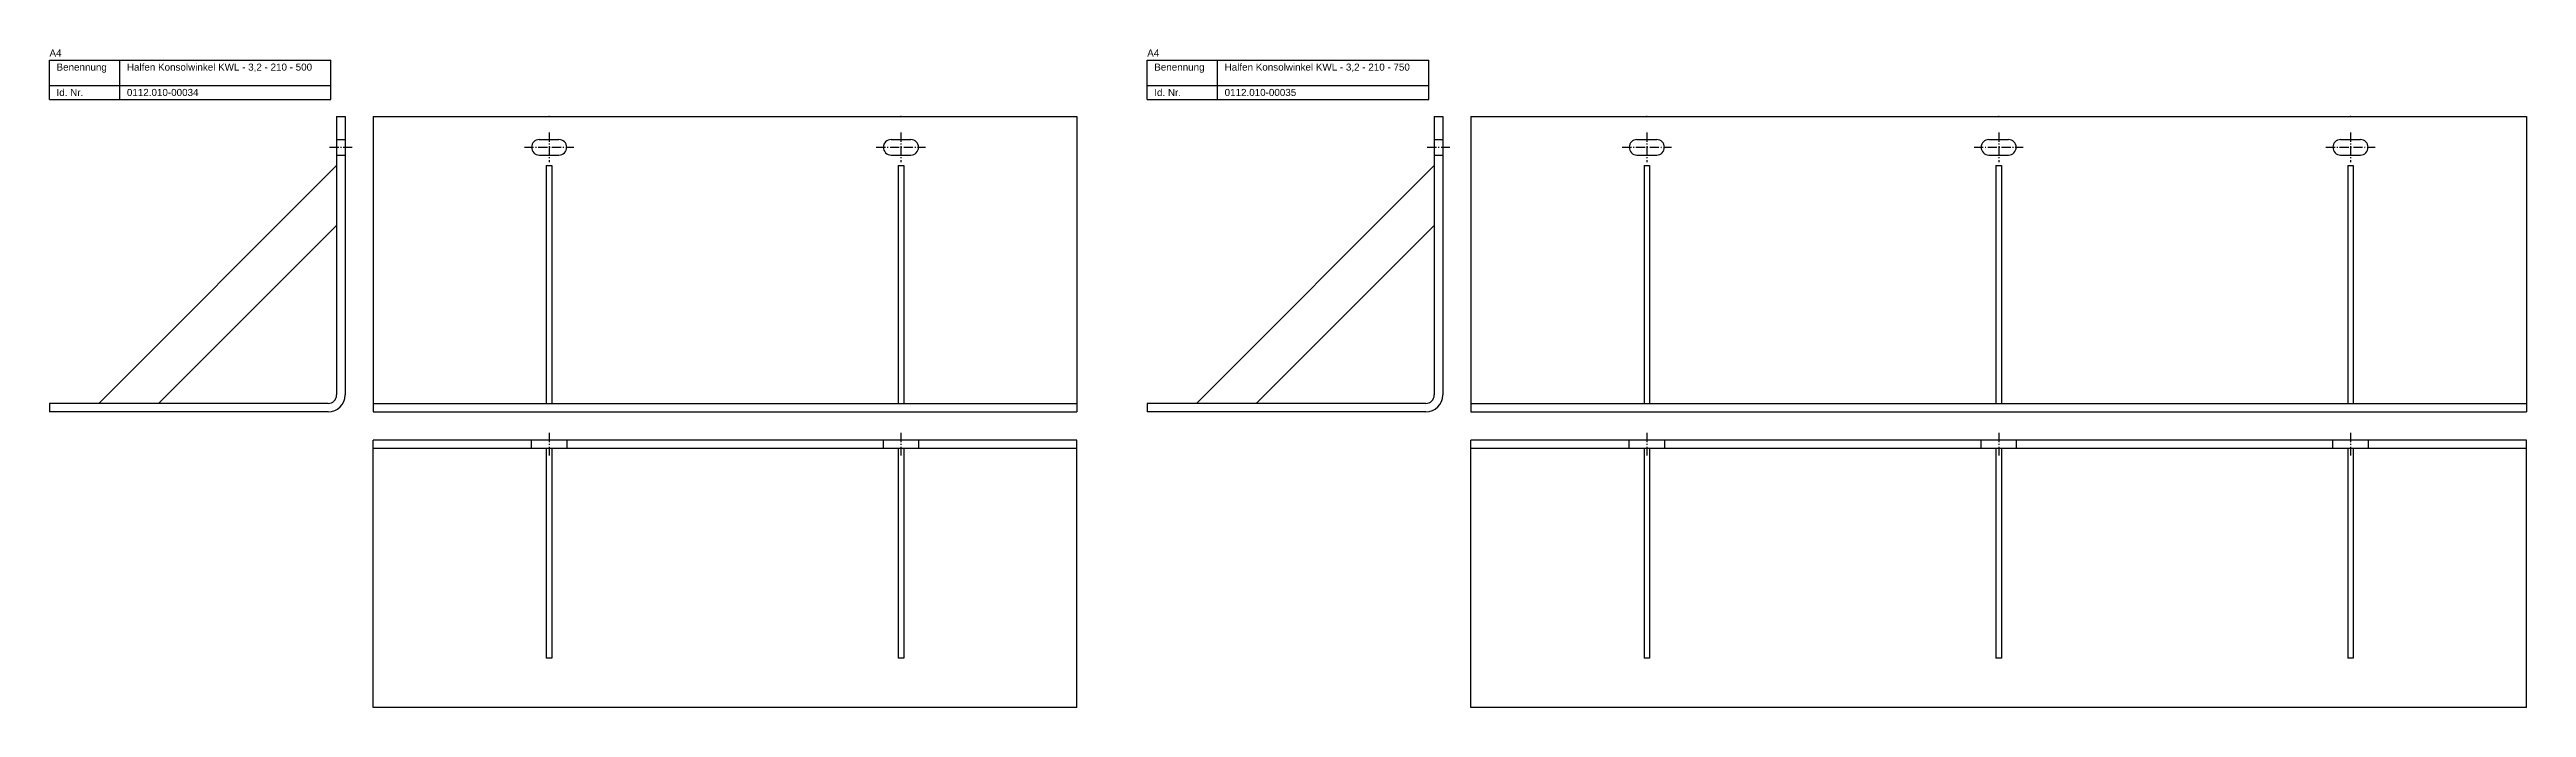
# Model space of a CAD drawing. Header units: millimetres. Extents: x 3683 to 6843, y -2519 to 868.
# Drawn here: x 3683 to 5443, y -1319 to -852 of the extents above; entities that cross this region are included whole.
import ezdxf

# ---------------------------------------------------------------- set-up
doc = ezdxf.new("R2010")
doc.units = ezdxf.units.MM
doc.linetypes.add('MITTELLINIE', pattern=[0.977, 0.65, -0.13, 0.067, -0.13])
doc.linetypes.add('VERDECKT', pattern=[9.525, 6.35, -3.175])
doc.layers.add('HALFEN-KONSOLANKER', color=2, linetype='CONTINUOUS')
doc.styles.add('ARIAL50', font='ARIAL.TTF', dxfattribs={"height": 5})

msp = doc.modelspace()

# ---------------------------------------------------------------- texts
at = {"layer": 'HALFEN-KONSOLANKER', "style": 'ARIAL50'}
for s, p in [('A4', (3683.1, -856.7)), ('Benennung', (3688.1, -866.7)), ('Halfen Konsolwinkel KWL - 3,2 - 210 - 500', (3738.1, -866.7)), ('A4', (4463.1, -856.7)), ('Benennung', (4468.1, -866.7)), ('Halfen Konsolwinkel KWL - 3,2 - 210 - 750', (4518.1, -866.7)), ('Id. Nr.', (3688.1, -884.7)), ('0112.010-00034', (3738.1, -884.7)), ('Id. Nr.', (4468.1, -884.7)), ('0112.010-00035', (4518.1, -884.7))]:
    msp.add_text(s, height=5, dxfattribs=at).set_placement(p)

# ---------------------------------------------------------------- linework, layer by layer
at = {"layer": 'HALFEN-KONSOLANKER'}
for p, q in [((3683.1, -859.2), (3883.1, -859.2)), ((3683.1, -887.2), (3683.1, -859.2)), ((3733.1, -887.2), (3733.1, -859.2)), ((3883.1, -887.2), (3883.1, -859.2)), ((4463.1, -859.2), (4663.1, -859.2)), ((4463.1, -887.2), (4463.1, -859.2)), ((4513.1, -887.2), (4513.1, -859.2)), ((4663.1, -887.2), (4663.1, -859.2)), ((3683.1, -877.2), (3883.1, -877.2)), ((4463.1, -877.2), (4663.1, -877.2)), ((3683.1, -887.2), (3883.1, -887.2)), ((4463.1, -887.2), (4663.1, -887.2)), ((3887.1, -899.2), (3887.1, -1097.2)), ((3887.1, -899.2), (3893.1, -899.2)), ((3893.1, -899.2), (3893.1, -1097.2)), ((3913.1, -899.2), (4413.1, -899.2)), ((3913.1, -899.2), (3913.1, -1109.2)), ((4413.1, -899.2), (4413.1, -1109.2)), ((4667.1, -899.2), (4667.1, -1097.2)), ((4667.1, -899.2), (4673.1, -899.2)), ((4673.1, -899.2), (4673.1, -1097.2)), ((4693.1, -899.2), (5443.1, -899.2)), ((4693.1, -899.2), (4693.1, -1109.2)), ((5443.1, -899.2), (5443.1, -1109.2)), ((4031.1, -915.7), (4045.1, -915.7)), ((4031.1, -926.7), (4045.1, -926.7)), ((4281.1, -915.7), (4295.1, -915.7)), ((4281.1, -926.7), (4295.1, -926.7)), ((4811.1, -915.7), (4825.1, -915.7)), ((4811.1, -926.7), (4825.1, -926.7)), ((5061.1, -915.7), (5075.1, -915.7)), ((5061.1, -926.7), (5075.1, -926.7)), ((5311.1, -915.7), (5325.1, -915.7)), ((5311.1, -926.7), (5325.1, -926.7)), ((3887.1, -934.2), (3718.1, -1103.2)), ((4036.1, -934.2), (4036.1, -1103.2)), ((4036.1, -934.2), (4040.1, -934.2)), ((4040.1, -934.2), (4040.1, -1103.2)), ((4286.1, -934.2), (4286.1, -1103.2)), ((4286.1, -934.2), (4290.1, -934.2)), ((4290.1, -934.2), (4290.1, -1103.2)), ((4667.1, -934.2), (4498.1, -1103.2)), ((4816.1, -934.2), (4816.1, -1103.2)), ((4816.1, -934.2), (4820.1, -934.2)), ((4820.1, -934.2), (4820.1, -1103.2)), ((5066.1, -934.2), (5066.1, -1103.2)), ((5066.1, -934.2), (5070.1, -934.2)), ((5070.1, -934.2), (5070.1, -1103.2)), ((5316.1, -934.2), (5316.1, -1103.2)), ((5316.1, -934.2), (5320.1, -934.2)), ((5320.1, -934.2), (5320.1, -1103.2)), ((3887.1, -976.7), (3760.6, -1103.2)), ((4667.1, -976.7), (4540.6, -1103.2)), ((3881.1, -1103.2), (3683.1, -1103.2)), ((3683.1, -1103.2), (3683.1, -1109.2)), ((3913.1, -1103.2), (4413.1, -1103.2)), ((4661.1, -1103.2), (4463.1, -1103.2)), ((4463.1, -1103.2), (4463.1, -1109.2)), ((4693.1, -1103.2), (5443.1, -1103.2)), ((3881.1, -1109.2), (3683.1, -1109.2)), ((3913.1, -1109.2), (4413.1, -1109.2)), ((4661.1, -1109.2), (4463.1, -1109.2)), ((4693.1, -1109.2), (5443.1, -1109.2)), ((4413.1, -1129.2), (3913.1, -1129.2)), ((3913.1, -1319.2), (3913.1, -1129.2)), ((4413.1, -1135.2), (3913.1, -1135.2)), ((4036.1, -1135.2), (4036.1, -1284.2)), ((4040.1, -1135.2), (4040.1, -1284.2)), ((4286.1, -1135.2), (4286.1, -1284.2)), ((4290.1, -1135.2), (4290.1, -1284.2)), ((4413.1, -1319.2), (4413.1, -1129.2)), ((5443.1, -1129.2), (4693.1, -1129.2)), ((4693.1, -1319.2), (4693.1, -1129.2)), ((5443.1, -1135.2), (4693.1, -1135.2)), ((4816.1, -1135.2), (4816.1, -1284.2)), ((4820.1, -1135.2), (4820.1, -1284.2)), ((5066.1, -1135.2), (5066.1, -1284.2)), ((5070.1, -1135.2), (5070.1, -1284.2)), ((5316.1, -1135.2), (5316.1, -1284.2)), ((5320.1, -1135.2), (5320.1, -1284.2)), ((5443.1, -1319.2), (5443.1, -1129.2)), ((4040.1, -1284.2), (4036.1, -1284.2)), ((4290.1, -1284.2), (4286.1, -1284.2)), ((4820.1, -1284.2), (4816.1, -1284.2)), ((5070.1, -1284.2), (5066.1, -1284.2)), ((5320.1, -1284.2), (5316.1, -1284.2)), ((4413.1, -1319.2), (3913.1, -1319.2)), ((5443.1, -1319.2), (4693.1, -1319.2))]:
    msp.add_line(p, q, dxfattribs=at)
at = {"layer": 'HALFEN-KONSOLANKER', "color": 1, "linetype": 'MITTELLINIE', "ltscale": 10}
for p, q in [((4038.1, -910.7), (4038.1, -931.7)), ((4288.1, -910.7), (4288.1, -931.7)), ((4818.1, -910.7), (4818.1, -931.7)), ((5068.1, -910.7), (5068.1, -931.7)), ((5318.1, -910.7), (5318.1, -931.7)), ((3882.1, -921.2), (3898.1, -921.2)), ((4020.6, -921.2), (4055.6, -921.2)), ((4270.6, -921.2), (4305.6, -921.2)), ((4662.1, -921.2), (4678.1, -921.2)), ((4800.6, -921.2), (4835.6, -921.2)), ((5050.6, -921.2), (5085.6, -921.2)), ((5300.6, -921.2), (5335.6, -921.2)), ((4038.1, -1124.2), (4038.1, -1140.2)), ((4288.1, -1124.2), (4288.1, -1140.2)), ((4818.1, -1124.2), (4818.1, -1140.2)), ((5068.1, -1124.2), (5068.1, -1140.2)), ((5318.1, -1124.2), (5318.1, -1140.2))]:
    msp.add_line(p, q, dxfattribs=at)
at = {"layer": 'HALFEN-KONSOLANKER', "color": 1, "linetype": 'VERDECKT'}
for p, q in [((3887.1, -915.7), (3893.1, -915.7)), ((3887.1, -926.7), (3893.1, -926.7)), ((4667.1, -915.7), (4673.1, -915.7)), ((4667.1, -926.7), (4673.1, -926.7)), ((4025.6, -1135.2), (4025.6, -1129.2)), ((4050.6, -1129.2), (4050.6, -1135.2)), ((4275.6, -1135.2), (4275.6, -1129.2)), ((4300.6, -1129.2), (4300.6, -1135.2)), ((4805.6, -1135.2), (4805.6, -1129.2)), ((4830.6, -1129.2), (4830.6, -1135.2)), ((5055.6, -1135.2), (5055.6, -1129.2)), ((5080.6, -1129.2), (5080.6, -1135.2)), ((5305.6, -1135.2), (5305.6, -1129.2)), ((5330.6, -1129.2), (5330.6, -1135.2))]:
    msp.add_line(p, q, dxfattribs=at)
at = {"layer": 'HALFEN-KONSOLANKER'}
for centre, radius, start, end in [((4031.1, -921.2), 5.5, 90, 270), ((4045.1, -921.2), 5.5, 270, 90), ((4281.1, -921.2), 5.5, 90, 270), ((4295.1, -921.2), 5.5, 270, 90), ((4811.1, -921.2), 5.5, 90, 270), ((4825.1, -921.2), 5.5, 270, 90), ((5061.1, -921.2), 5.5, 90, 270), ((5075.1, -921.2), 5.5, 270, 90), ((5311.1, -921.2), 5.5, 90, 270), ((5325.1, -921.2), 5.5, 270, 90), ((3881.1, -1097.2), 12, 270, 0), ((3881.1, -1097.2), 6, 270, 0), ((4661.1, -1097.2), 6, 270, 0), ((4661.1, -1097.2), 12, 270, 0)]:
    msp.add_arc(centre, radius, start, end, dxfattribs=at)
for p in [(4038.1, -899.2), (4038.1, -899.2), (4288.1, -899.2), (4288.1, -899.2), (4818.1, -899.2), (4818.1, -899.2), (5068.1, -899.2), (5068.1, -899.2), (5318.1, -899.2), (5318.1, -899.2)]:
    msp.add_point(p, dxfattribs=at)

msp.set_redraw_order([(e.dxf.handle, doc.entitydb.next_handle()) for e in msp.query("TEXT MTEXT ATTDEF DIMENSION ARC_DIMENSION")])  # texts and dimensions are drawn at this point

doc.saveas('drawing.dxf')
